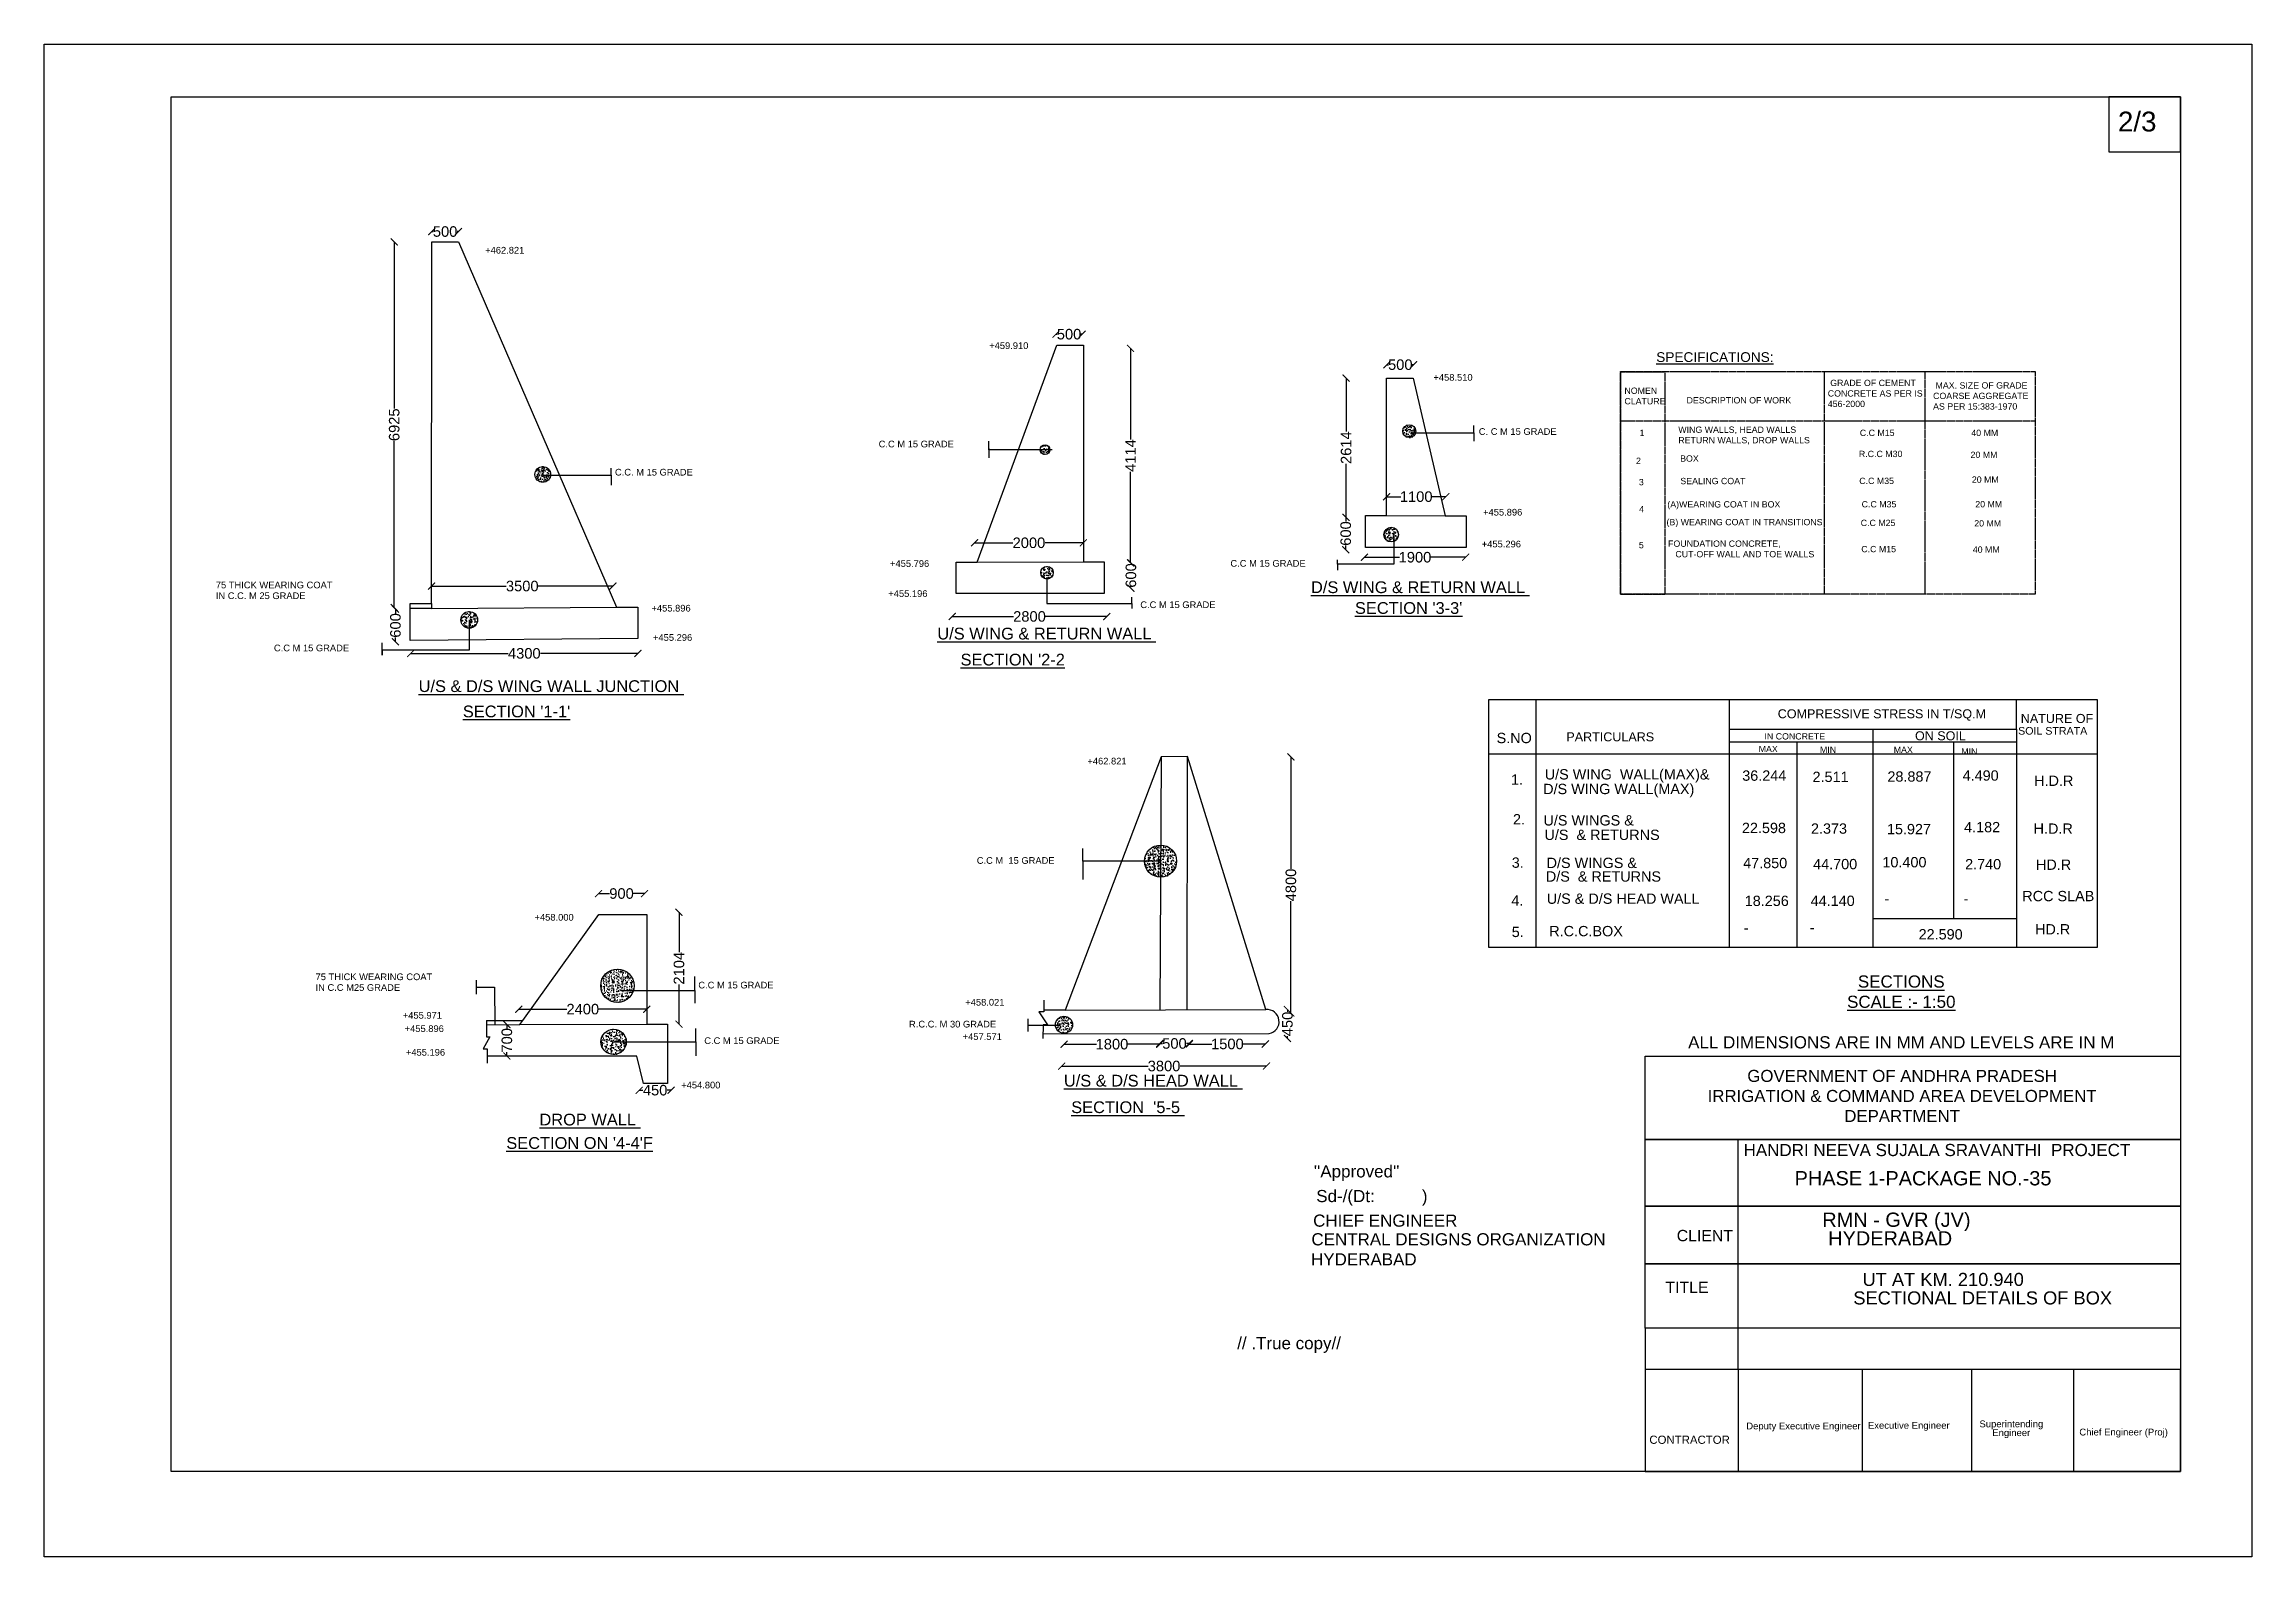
# Model space of a CAD drawing. Header units: metres. Extents: x 333 to 963, y 1885 to 2317.
import ezdxf
from ezdxf.enums import TextEntityAlignment as Align

# ---------------------------------------------------------------- set-up
doc = ezdxf.new("R2010")
doc.units = ezdxf.units.M
doc.header["$MEASUREMENT"] = 0
doc.linetypes.add('HIDDEN2', pattern=[0.1875, 0.125, -0.0625])
for name, color, linetype in [('DIMENSION', 51, 'Continuous'), ('DRAWING', 3, 'Continuous'), ('TEXT', 255, 'Continuous')]:
    doc.layers.add(name, color=color, linetype=linetype)
doc.styles.get("Standard").update_dxf_attribs({"font": 'arial.ttf'})
doc.dimstyles.get("Standard").update_dxf_attribs({"dimtxt": 3, "dimasz": 2, "dimexe": 0.18, "dimexo": 0.0625, "dimgap": 0.09, "dimtad": 0, "dimdec": 0, "dimzin": 0, "dimdsep": 46, "dimtxsty": 'Standard', "dimblk": 'ARCHTICK', "dimcen": 0, "dimse1": 1, "dimse2": 1, "dimadec": 0, "dimazin": 0, "dimtfac": 1, "dimtdec": 0, "dimtofl": 0, "dimtmove": 0, "dimatfit": 3, "dimfxl": 1, "dimtolj": 1, "dimtzin": 0, "dimarcsym": 0})
picture_1 = doc.add_image_def('image1.jpg', size_in_pixel=(4812, 3296))
pattern_1 = [(50, (0, 0), (7.172602, -0.627521), [0.75, -8.25]), (355, (0, 0), (-1.387513, 7.521921), [0.6, -6.6]), (100.45144, (0.598, -0.052), (5.785088, 6.8944), [0.637402, -7.01142]), (46.1842, (0, 2), (10.672413, -1.655193), [1.125, -12.375]), (96.63564, (0.889, 1.862), (9.34662, 9.741186), [0.956103, -10.51714]), (351.18416, (0, 2), (9.34662, 9.741186), [0.9, -9.9]), (21, (1, 1.5), (5.96907, -4.026189), [0.75, -8.25]), (326, (1, 1.5), (2.433153, 7.2515), [0.6, -6.6]), (71.45144, (1.4974, 1.1645), (8.402224, 3.225312), [0.637402, -7.01142]), (37.5, (0, 0), (0.1215986, 3.3289385), [0, -6.52, 0, -6.7, 0, -6.625]), (7.5, (0, 0), (2.6306954, 3.944117), [0, -3.82, 0, -6.37, 0, -2.525]), (327.5, (-2.23, 0), (5.3382244, -0.2255487), [0, -2.5, 0, -7.8, 0, -10.35]), (317.5, (-3.23, 0), (5.831862, 1.00105), [0, -3.25, 0, -5.18, 0, -7.35])]
pattern_2 = [(50, (0, 0), (1.7931505, -0.1568803), [0.1875, -2.0625]), (355, (0, 0), (-0.3468783, 1.8804803), [0.15, -1.65]), (100.451444, (0.1494, -0.013), (1.4462721, 1.7236), [0.1593505, -1.7528553]), (46.1842, (0, 0.5), (2.6681033, -0.4137982), [0.28125, -3.09375]), (96.63564, (0.2223, 0.4655), (2.336655, 2.4352965), [0.239026, -2.6292844]), (351.18416, (0, 0.5), (2.336655, 2.4352965), [0.225, -2.475]), (21, (0.25, 0.375), (1.4922676, -1.0065472), [0.1875, -2.0625]), (326, (0.25, 0.375), (0.6082883, 1.8128751), [0.15, -1.65]), (71.451445, (0.3744, 0.2911), (2.100556, 0.8063279), [0.1593505, -1.7528553]), (37.5, (0, 0), (0.03039964, 0.83223463), [0, -1.63, 0, -1.675, 0, -1.65625]), (7.5, (0, 0), (0.65767384, 0.98602928), [0, -0.955, 0, -1.5925, 0, -0.63125]), (327.5, (-0.5575, 0), (1.3345561, -0.05638718), [0, -0.625, 0, -1.95, 0, -2.5875]), (317.5, (-0.8075, 0), (1.4579654, 0.25026246), [0, -0.8125, 0, -1.295, 0, -1.8375])]

msp = doc.modelspace()

# ---------------------------------------------------------------- texts
at = {"layer": 'DIMENSION', "color": 7}
msp.add_text('2/3', height=5.665, dxfattribs=at).set_placement((925.08, 2292.12))
at = {"layer": 'TEXT', "color": 7}
for s, height, p in [('+462.821', 1.907, (458.98, 2257.28)), ('+459.910', 1.907, (602.87, 2230.05)), ('+458.510', 1.907, (729.68, 2220.99)), ('C. C M 15 GRADE', 1.9074, (742.63, 2205.54)), ('C.C M 15 GRADE', 1.9074, (571.31, 2201.98)), ('C.C. M 15 GRADE', 1.9074, (496.04, 2193.94)), ('+455.896', 1.907, (743.86, 2182.52)), ('+455.296', 1.907, (743.48, 2173.43)), ('+455.796', 1.907, (574.56, 2167.87)), ('C.C M 15 GRADE ', 1.9074, (671.73, 2167.91)), ('75 THICK WEARING COAT ', 1.9074, (382.1, 2161.75)), ('%%UD/S WING & RETURN WALL ', 3.3513, (694.72, 2160.39)), ('IN C.C. M 25 GRADE', 1.9074, (382.1, 2158.68)), ('+455.896', 1.907, (506.46, 2155.13)), ('+455.196', 1.907, (574.07, 2159.3)), ('C.C M 15 GRADE ', 1.9074, (646, 2156.11)), ("%%USECTION '3-3'", 3.3513, (707.28, 2154.46)), ('%%UU/S WING & RETURN WALL ', 3.3513, (588.06, 2147.16)), ('C.C M 15 GRADE', 1.9074, (398.68, 2143.77)), ('+455.296', 1.907, (506.9, 2146.77)), ("%%USECTION '2-2", 3.3513, (594.7, 2139.73)), ('%%UU/S & D/S WING WALL JUNCTION ', 3.3513, (439.99, 2132.16)), ("%%USECTION '1-1'", 3.3513, (452.61, 2124.94)), ('COMPRESSIVE STRESS IN T/SQ.M', 2.562, (827.97, 2124.67)), ('NATURE OF ', 2.562, (897.35, 2123.34)), ('S.NO', 2.942, (747.72, 2117.57)), ('PARTICULARS', 2.562, (767.63, 2118.09)), ('ON SOIL', 2.562, (867.15, 2118.39)), ('SOIL STRATA', 2.1731, (896.59, 2120)), ('+462.821', 1.907, (630.9, 2111.49)), ('1.', 2.942, (751.82, 2105.71)), ('D/S WING WALL(MAX)', 2.9419, (761.01, 2103.02)), ('U/S WING  WALL(MAX)&', 2.9419, (761.45, 2107.2)), ('36.244', 2.942, (817.83, 2106.83)), ('2.511', 2.942, (837.9, 2106.48)), ('28.887', 2.942, (859.28, 2106.58)), ('4.490', 2.942, (880.75, 2106.86)), ('H.D.R', 2.942, (901.17, 2105.36)), ('2.', 2.942, (752.39, 2094.37)), ('U/S WINGS & ', 2.9419, (761.09, 2094.07)), ('U/S  & RETURNS', 2.9419, (761.38, 2089.94)), ('22.598', 2.942, (817.74, 2091.9)), ('2.373', 2.942, (837.46, 2091.72)), ('15.927', 2.942, (859.14, 2091.57)), ('4.182', 2.942, (881.17, 2092.14)), ('H.D.R', 2.942, (901.01, 2091.71)), ('C.C M  15 GRADE', 1.9074, (599.32, 2083.13)), ('3.', 2.942, (752.04, 2082)), ('D/S  & RETURNS', 2.9419, (761.77, 2078.05)), ('D/S WINGS & ', 2.9419, (761.99, 2081.93)), ('47.850', 2.942, (818.1, 2081.89)), ('44.700', 2.942, (838.08, 2081.58)), ('10.400', 2.942, (857.85, 2082.13)), ('2.740', 2.942, (881.46, 2081.56)), ('HD.R', 2.942, (901.68, 2081.41)), ('4.', 2.942, (751.91, 2071.18)), ('U/S & D/S HEAD WALL', 2.9419, (762.04, 2071.72)), ('18.256', 2.942, (818.55, 2071.1)), ('44.140', 2.942, (837.37, 2071.11)), ('RCC SLAB', 2.942, (897.78, 2072.46)), ('+458.000', 1.907, (473.07, 2066.92)), ('-', 2.94, (858.42, 2071.7)), ('-', 2.94, (881.03, 2071.7)), ('5.', 2.942, (752.04, 2062.23)), ('R.C.C.BOX', 2.942, (762.75, 2062.46)), ('-', 2.94, (818.28, 2063.41)), ('-', 2.94, (837.1, 2063.51)), ('22.590', 2.942, (868.18, 2061.55)), ('HD.R', 2.942, (901.42, 2062.98)), ('75 THICK WEARING COAT ', 1.9074, (410.57, 2049.94)), ('IN C.C M25 GRADE ', 1.9074, (410.57, 2046.88)), ('C.C M 15 GRADE', 1.9074, (519.84, 2047.57)), ('+458.021', 1.907, (596.04, 2042.67)), ('+455.971', 1.907, (435.47, 2038.94)), ('+455.896', 1.907, (436.01, 2035.14)), ('R.C.C. M 30 GRADE ', 1.9074, (579.98, 2036.43)), ('+455.196', 1.907, (436.36, 2028.39)), ('C.C M 15 GRADE', 1.9074, (521.53, 2031.71)), ('+457.571', 1.907, (595.3, 2032.87)), ('%%UU/S & D/S HEAD WALL ', 3.3513, (624.19, 2019.58)), ('+454.800', 1.907, (514.95, 2019.04)), ('%%UDROP WALL ', 3.3513, (474.48, 2008.47)), ("%%USECTION  '5-5 ", 3.3513, (626.28, 2012)), ("%%USECTION ON '4-4'F", 3.3513, (465.02, 2001.79)), ('HANDRI NEEVA SUJALA SRAVANTHI  PROJECT', 3.4684, (818.22, 1999.73)), ("''Approved''", 3.4684, (695.54, 1993.64)), ('PHASE 1-PACKAGE NO.-35', 4.071, (832.78, 1991.37)), ('Sd-/(Dt:          )', 3.4684, (696.23, 1986.59)), ('CHIEF ENGINEER', 3.4684, (695.34, 1979.58)), ('RMN - GVR (JV)', 4.071, (840.68, 1979.53)), ('CENTRAL DESIGNS ORGANIZATION', 3.4684, (694.84, 1974.25)), ('HYDERABAD', 4.071, (842.37, 1974.22)), ('HYDERABAD', 3.468, (694.74, 1968.53)), ('UT AT KM. 210.940', 3.7318, (852.16, 1962.67)), ('// .True copy//', 3.4684, (673.66, 1944.61)), ('Deputy Executive Engineer', 1.9386, (818.97, 1921.74)), (' Executive Engineer', 1.9386, (852.96, 1921.91)), ('Superintending ', 1.9386, (885.55, 1922.34)), ('CONTRACTOR', 2.332, (791.32, 1917.62)), ('Chief Engineer (Proj)', 1.9386, (914.06, 1920))]:
    msp.add_text(s, height=height, dxfattribs=at).set_placement(p)
at = {"layer": 'TEXT', "color": 7, "linetype": 'HIDDEN2'}
for s, p in [('1', (789.21, 2206.13)), ('2', (788.21, 2198.15)), ('3', (789.02, 2192.07)), ('4', (789.11, 2184.36)), ('5', (789.02, 2174.08))]:
    msp.add_text(s, height=1.8, dxfattribs=at).set_placement(p, align=Align.MIDDLE_CENTER)
for s, height, p in [('IN CONCRETE ', 1.7992, (824.18, 2118.61)), ('MAX', 1.799, (822.53, 2115)), ('MIN', 1.799, (840.03, 2114.77)), ('MAX', 1.799, (861.08, 2114.77)), ('MIN', 1.799, (880.36, 2114.33))]:
    msp.add_text(s, height=height, dxfattribs=at).set_placement(p)
at = {"layer": 'TEXT', "color": 7, "linetype": 'HIDDEN2', "attachment_point": 1}
for s, insert, char_height, width in [('{\\LSPECIFICATIONS: }', (793.29, 2229.13), 2.7826, 34.6098), ('NOMEN\\PCLATURE ', (784.2, 2219.05), 1.799, 14.8297), (' GRADE OF CEMENT CONCRETE AS PER IS 456-2000', (842.25, 2221.27), 1.7992, 27.2776), (' MAX. SIZE OF GRADE COARSE AGGREGATE AS PER 15:383-1970', (872.31, 2220.56), 1.7992, 27.2776), ('DESCRIPTION OF WORK', (801.94, 2216.31), 1.7992, 30.7531), ('WING WALLS, HEAD WALLS RETURN WALLS, DROP WALLS', (799.58, 2207.92), 1.7992, 39.0963), ('C.C M15', (851.4, 2207.02), 1.799, 9.8338), ('40 MM', (883.23, 2207.03), 1.799, 9.8338), ('BOX', (800.11, 2199.7), 1.799, 39.0963), ('R.C.C M30', (851.13, 2201), 1.799, 16.2586), ('20 MM', (883.01, 2200.76), 1.799, 9.8338), ('SEALING COAT', (800.17, 2193.27), 1.7992, 39.0963), ('C.C M35', (851.24, 2193.31), 1.799, 9.8338), ('20 MM', (883.38, 2193.68), 1.799, 9.8338), ('^J(B) WEARING COAT IN TRANSITIONS', (796.22, 2184.55), 1.7992, 48.5994), ('^J(A)WEARING COAT IN BOX', (796.45, 2189.62), 1.7992, 39.0963), ('C.C M25', (851.66, 2181.32), 1.799, 9.8338), ('C.C M35', (851.92, 2186.64), 1.799, 9.8338), ('20 MM', (884.07, 2181.2), 1.799, 9.8338), ('20 MM', (884.36, 2186.66), 1.799, 9.8338), ('FOUNDATION CONCRETE,                           CUT-OFF WALL AND TOE WALLS ', (796.66, 2175.4), 1.7992, 48.5994), ('C.C M15', (851.82, 2173.85), 1.799, 9.8338), ('40 MM', (883.65, 2173.71), 1.799, 9.8338)]:
    msp.add_mtext(s, dxfattribs=dict(at, insert=insert, char_height=char_height, width=width))
at = {"layer": 'TEXT', "color": 7}
for s, insert, char_height, width, attachment_point in [('{\\LSECTIONS\\PSCALE :- 1:50\\P\\P}ALL DIMENSIONS ARE IN MM AND LEVELS ARE IN M', (863.23, 2051.28), 3.4684, 121.3712, 2), ('GOVERNMENT OF ANDHRA PRADESH\\PIRRIGATION & COMMAND AREA DEVELOPMENT DEPARTMENT', (863.47, 2016.89), 3.43, 131.8359, 5), ('CLIENT', (799.14, 1978.66), 3.231, 26.2589, 1), ('TITLE', (795.92, 1963.88), 3.231, 26.2589, 1), (' {\\C7;SECTIONAL DETAILS OF BOX}', (848.09, 1961.12), 3.7318, 78.4464, 1), ('Engineer', (889.21, 1921.76), 1.939, 11.1967, 1)]:
    msp.add_mtext(s, dxfattribs=dict(at, insert=insert, char_height=char_height, width=width, attachment_point=attachment_point))

# ---------------------------------------------------------------- blocks, each defined once
blk = doc.blocks.new('_ArchTick')
at = {"color": 0, "linetype": 'ByBlock', "const_width": 0.15}
blk.add_lwpolyline([(-0.5, -0.5), (0.5, 0.5)], dxfattribs=at)
blk = doc.blocks.new('*D4')
at = {"layer": 'Defpoints', "color": 0, "transparency": 16777216}
for p in [(437.72, 2142.89), (502.58, 2143.17), (502.58, 2142.89)]:
    blk.add_point(p, dxfattribs=at)
at = {"layer": 'DRAWING', "color": 0, "lineweight": -2, "transparency": 16777216}
for p, q in [((437.72, 2143.17), (465.52, 2143.17)), ((502.58, 2143.17), (474.77, 2143.17))]:
    blk.add_line(p, q, dxfattribs=at)
at = {"layer": 'DRAWING', "color": 0, "lineweight": -2, "transparency": 16777216, "xscale": 2, "yscale": 2, "zscale": 2, "rotation": 180}
blk.add_blockref('_ArchTick', (437.72, 2143.17), dxfattribs=at)
at = {"layer": 'DRAWING', "color": 0, "lineweight": -2, "transparency": 16777216, "xscale": 2, "yscale": 2, "zscale": 2}
blk.add_blockref('_ArchTick', (502.58, 2143.17), dxfattribs=at)
at = {"layer": 'DRAWING', "color": 0, "transparency": 16777216, "insert": (470.15, 2143.17), "char_height": 3, "attachment_point": 5}
blk.add_mtext('\\A1;4300', dxfattribs=at)
blk = doc.blocks.new('*D5')
at = {"layer": 'Defpoints', "color": 0, "transparency": 16777216}
for p in [(432.7, 2155.81), (433.38, 2155.81), (432.7, 2146.51)]:
    blk.add_point(p, dxfattribs=at)
at = {"layer": 'DIMENSION', "color": 0, "lineweight": -2, "transparency": 16777216}
for p, q in [((433.38, 2155.81), (433.38, 2154.57)), ((433.38, 2146.51), (433.38, 2147.75))]:
    blk.add_line(p, q, dxfattribs=at)
at = {"layer": 'DIMENSION', "color": 0, "lineweight": -2, "transparency": 16777216, "xscale": 2, "yscale": 2, "zscale": 2}
for p, rotation in [((433.38, 2155.81), 90), ((433.38, 2146.51), 270)]:
    blk.add_blockref('_ArchTick', p, dxfattribs=dict(at, rotation=rotation))
at = {"layer": 'DIMENSION', "color": 0, "transparency": 16777216, "insert": (433.38, 2151.16), "char_height": 3, "attachment_point": 5, "rotation": 90}
blk.add_mtext('\\A1;600', dxfattribs=at)
blk = doc.blocks.new('*D6')
at = {"layer": 'Defpoints', "color": 0, "transparency": 16777216}
for p in [(433.03, 2260.62), (433.38, 2260.62), (433.38, 2156.24)]:
    blk.add_point(p, dxfattribs=at)
at = {"layer": 'DIMENSION', "color": 0, "lineweight": -2, "transparency": 16777216}
for p, q in [((433.03, 2260.62), (433.03, 2213.02)), ((433.03, 2156.24), (433.03, 2203.84))]:
    blk.add_line(p, q, dxfattribs=at)
at = {"layer": 'DIMENSION', "color": 0, "lineweight": -2, "transparency": 16777216, "xscale": 2, "yscale": 2, "zscale": 2}
for p, rotation in [((433.03, 2260.62), 90), ((433.03, 2156.24), 270)]:
    blk.add_blockref('_ArchTick', p, dxfattribs=dict(at, rotation=rotation))
at = {"layer": 'DIMENSION', "color": 0, "transparency": 16777216, "insert": (433.03, 2208.43), "char_height": 3, "attachment_point": 5, "rotation": 90}
blk.add_mtext('\\A1;6925', dxfattribs=at)
blk = doc.blocks.new('*D7')
at = {"layer": 'Defpoints', "color": 0, "transparency": 16777216}
for p in [(495.46, 2162.39), (443.68, 2159.35), (495.46, 2158.67)]:
    blk.add_point(p, dxfattribs=at)
at = {"layer": 'DIMENSION', "color": 0, "lineweight": -2, "transparency": 16777216}
for p, q in [((443.68, 2162.39), (465.01, 2162.39)), ((495.46, 2162.39), (474.14, 2162.39))]:
    blk.add_line(p, q, dxfattribs=at)
at = {"layer": 'DIMENSION', "color": 0, "lineweight": -2, "transparency": 16777216, "xscale": 2, "yscale": 2, "zscale": 2, "rotation": 180}
blk.add_blockref('_ArchTick', (443.68, 2162.39), dxfattribs=at)
at = {"layer": 'DIMENSION', "color": 0, "lineweight": -2, "transparency": 16777216, "xscale": 2, "yscale": 2, "zscale": 2}
blk.add_blockref('_ArchTick', (495.46, 2162.39), dxfattribs=at)
at = {"layer": 'DIMENSION', "color": 0, "transparency": 16777216, "insert": (469.57, 2162.39), "char_height": 3, "attachment_point": 5}
blk.add_mtext('\\A1;3500', dxfattribs=at)
blk = doc.blocks.new('*D8')
at = {"layer": 'Defpoints', "color": 0, "transparency": 16777216}
for p in [(451.36, 2263.55), (443.74, 2260.63), (451.36, 2260.63)]:
    blk.add_point(p, dxfattribs=at)
at = {"layer": 'DIMENSION', "color": 0, "lineweight": -2, "transparency": 16777216}
for p, q in [((443.74, 2263.55), (444.15, 2263.55)), ((451.36, 2263.55), (450.95, 2263.55))]:
    blk.add_line(p, q, dxfattribs=at)
at = {"layer": 'DIMENSION', "color": 0, "lineweight": -2, "transparency": 16777216, "xscale": 2, "yscale": 2, "zscale": 2, "rotation": 180}
blk.add_blockref('_ArchTick', (443.74, 2263.55), dxfattribs=at)
at = {"layer": 'DIMENSION', "color": 0, "lineweight": -2, "transparency": 16777216, "xscale": 2, "yscale": 2, "zscale": 2}
blk.add_blockref('_ArchTick', (451.36, 2263.55), dxfattribs=at)
at = {"layer": 'DIMENSION', "color": 0, "transparency": 16777216, "insert": (447.55, 2263.55), "char_height": 3, "attachment_point": 5}
blk.add_mtext('\\A1;500', dxfattribs=at)
blk = doc.blocks.new('*D9')
at = {"layer": 'Defpoints', "color": 0, "transparency": 16777216}
for p in [(621.92, 2232.93), (629.39, 2234.26), (629.39, 2232.93)]:
    blk.add_point(p, dxfattribs=at)
at = {"layer": 'DIMENSION', "color": 0, "lineweight": -2, "transparency": 16777216}
for p, q in [((621.92, 2234.26), (622.26, 2234.26)), ((629.39, 2234.26), (629.05, 2234.26))]:
    blk.add_line(p, q, dxfattribs=at)
at = {"layer": 'DIMENSION', "color": 0, "lineweight": -2, "transparency": 16777216, "xscale": 2, "yscale": 2, "zscale": 2, "rotation": 180}
blk.add_blockref('_ArchTick', (621.92, 2234.26), dxfattribs=at)
at = {"layer": 'DIMENSION', "color": 0, "lineweight": -2, "transparency": 16777216, "xscale": 2, "yscale": 2, "zscale": 2}
blk.add_blockref('_ArchTick', (629.39, 2234.26), dxfattribs=at)
at = {"layer": 'DIMENSION', "color": 0, "transparency": 16777216, "insert": (625.66, 2234.26), "char_height": 3, "attachment_point": 5}
blk.add_mtext('\\A1;500', dxfattribs=at)
blk = doc.blocks.new('*D10')
at = {"layer": 'Defpoints', "color": 0, "transparency": 16777216}
for p in [(640.98, 2230.24), (640.98, 2169.03), (643.22, 2169.03)]:
    blk.add_point(p, dxfattribs=at)
at = {"layer": 'DIMENSION', "color": 0, "lineweight": -2, "transparency": 16777216}
for p, q in [((643.22, 2230.24), (643.22, 2204.26)), ((643.22, 2169.03), (643.22, 2195.01))]:
    blk.add_line(p, q, dxfattribs=at)
at = {"layer": 'DIMENSION', "color": 0, "lineweight": -2, "transparency": 16777216, "xscale": 2, "yscale": 2, "zscale": 2}
for p, rotation in [((643.22, 2230.24), 90), ((643.22, 2169.03), 270)]:
    blk.add_blockref('_ArchTick', p, dxfattribs=dict(at, rotation=rotation))
at = {"layer": 'DIMENSION', "color": 0, "transparency": 16777216, "insert": (643.22, 2199.64), "char_height": 3, "attachment_point": 5, "rotation": 90}
blk.add_mtext('\\A1;4114', dxfattribs=at)
blk = doc.blocks.new('*D11')
at = {"layer": 'Defpoints', "color": 0, "transparency": 16777216}
for p in [(643.22, 2169.03), (643.22, 2161.78), (643.33, 2161.78)]:
    blk.add_point(p, dxfattribs=at)
at = {"layer": 'DIMENSION', "color": 0, "lineweight": -2, "transparency": 16777216}
for p, q in [((643.33, 2169.03), (643.33, 2168.81)), ((643.33, 2161.78), (643.33, 2162))]:
    blk.add_line(p, q, dxfattribs=at)
at = {"layer": 'DIMENSION', "color": 0, "lineweight": -2, "transparency": 16777216, "xscale": 2, "yscale": 2, "zscale": 2}
for p, rotation in [((643.33, 2169.03), 90), ((643.33, 2161.78), 270)]:
    blk.add_blockref('_ArchTick', p, dxfattribs=dict(at, rotation=rotation))
at = {"layer": 'DIMENSION', "color": 0, "transparency": 16777216, "insert": (643.33, 2165.41), "char_height": 3, "attachment_point": 5, "rotation": 90}
blk.add_mtext('\\A1;600', dxfattribs=at)
blk = doc.blocks.new('*D12')
at = {"layer": 'Defpoints', "color": 0, "transparency": 16777216}
for p in [(598.68, 2174.73), (598.68, 2173.06), (629.74, 2173.06)]:
    blk.add_point(p, dxfattribs=at)
at = {"layer": 'DIMENSION', "color": 0, "lineweight": -2, "transparency": 16777216}
for p, q in [((598.68, 2174.73), (609.62, 2174.73)), ((629.74, 2174.73), (618.8, 2174.73))]:
    blk.add_line(p, q, dxfattribs=at)
at = {"layer": 'DIMENSION', "color": 0, "lineweight": -2, "transparency": 16777216, "xscale": 2, "yscale": 2, "zscale": 2, "rotation": 180}
blk.add_blockref('_ArchTick', (598.68, 2174.73), dxfattribs=at)
at = {"layer": 'DIMENSION', "color": 0, "lineweight": -2, "transparency": 16777216, "xscale": 2, "yscale": 2, "zscale": 2}
blk.add_blockref('_ArchTick', (629.74, 2174.73), dxfattribs=at)
at = {"layer": 'DIMENSION', "color": 0, "transparency": 16777216, "insert": (614.21, 2174.73), "char_height": 3, "attachment_point": 5}
blk.add_mtext('\\A1;2000', dxfattribs=at)
blk = doc.blocks.new('*D13')
at = {"layer": 'Defpoints', "color": 0, "transparency": 16777216}
for p in [(592.31, 2153.08), (636.43, 2153.71), (636.43, 2153.08)]:
    blk.add_point(p, dxfattribs=at)
at = {"layer": 'DIMENSION', "color": 0, "lineweight": -2, "transparency": 16777216}
for p, q in [((592.31, 2153.71), (609.78, 2153.71)), ((636.43, 2153.71), (618.96, 2153.71))]:
    blk.add_line(p, q, dxfattribs=at)
at = {"layer": 'DIMENSION', "color": 0, "lineweight": -2, "transparency": 16777216, "xscale": 2, "yscale": 2, "zscale": 2, "rotation": 180}
blk.add_blockref('_ArchTick', (592.31, 2153.71), dxfattribs=at)
at = {"layer": 'DIMENSION', "color": 0, "lineweight": -2, "transparency": 16777216, "xscale": 2, "yscale": 2, "zscale": 2}
blk.add_blockref('_ArchTick', (636.43, 2153.71), dxfattribs=at)
at = {"layer": 'DIMENSION', "color": 0, "transparency": 16777216, "insert": (614.37, 2153.71), "char_height": 3, "attachment_point": 5}
blk.add_mtext('\\A1;2800', dxfattribs=at)
blk = doc.blocks.new('*D14')
at = {"layer": 'Defpoints', "color": 0, "transparency": 16777216}
for p in [(716.43, 2225.47), (724.02, 2225.56), (724.02, 2225.47)]:
    blk.add_point(p, dxfattribs=at)
at = {"layer": 'DIMENSION', "color": 0, "lineweight": -2, "transparency": 16777216}
for p, q in [((716.43, 2225.56), (716.83, 2225.56)), ((724.02, 2225.56), (723.62, 2225.56))]:
    blk.add_line(p, q, dxfattribs=at)
at = {"layer": 'DIMENSION', "color": 0, "lineweight": -2, "transparency": 16777216, "xscale": 2, "yscale": 2, "zscale": 2, "rotation": 180}
blk.add_blockref('_ArchTick', (716.43, 2225.56), dxfattribs=at)
at = {"layer": 'DIMENSION', "color": 0, "lineweight": -2, "transparency": 16777216, "xscale": 2, "yscale": 2, "zscale": 2}
blk.add_blockref('_ArchTick', (724.02, 2225.56), dxfattribs=at)
at = {"layer": 'DIMENSION', "color": 0, "transparency": 16777216, "insert": (720.22, 2225.56), "char_height": 3, "attachment_point": 5}
blk.add_mtext('\\A1;500', dxfattribs=at)
blk = doc.blocks.new('*D15')
at = {"layer": 'Defpoints', "color": 0, "transparency": 16777216}
for p in [(704.76, 2221.75), (705.88, 2221.75), (705.88, 2182.02)]:
    blk.add_point(p, dxfattribs=at)
at = {"layer": 'DIMENSION', "color": 0, "lineweight": -2, "transparency": 16777216}
for p, q in [((704.76, 2221.75), (704.76, 2206.48)), ((704.76, 2182.02), (704.76, 2197.3))]:
    blk.add_line(p, q, dxfattribs=at)
at = {"layer": 'DIMENSION', "color": 0, "lineweight": -2, "transparency": 16777216, "xscale": 2, "yscale": 2, "zscale": 2}
for p, rotation in [((704.76, 2221.75), 90), ((704.76, 2182.02), 270)]:
    blk.add_blockref('_ArchTick', p, dxfattribs=dict(at, rotation=rotation))
at = {"layer": 'DIMENSION', "color": 0, "transparency": 16777216, "insert": (704.76, 2201.89), "char_height": 3, "attachment_point": 5, "rotation": 90}
blk.add_mtext('\\A1;2614', dxfattribs=at)
blk = doc.blocks.new('*D16')
at = {"layer": 'Defpoints', "color": 0, "transparency": 16777216}
for p in [(704.76, 2182.02), (704.65, 2172.76), (704.76, 2172.76)]:
    blk.add_point(p, dxfattribs=at)
at = {"layer": 'DIMENSION', "color": 0, "lineweight": -2, "transparency": 16777216}
for p, q in [((704.65, 2182.02), (704.65, 2180.8)), ((704.65, 2172.76), (704.65, 2173.98))]:
    blk.add_line(p, q, dxfattribs=at)
at = {"layer": 'DIMENSION', "color": 0, "lineweight": -2, "transparency": 16777216, "xscale": 2, "yscale": 2, "zscale": 2}
for p, rotation in [((704.65, 2182.02), 90), ((704.65, 2172.76), 270)]:
    blk.add_blockref('_ArchTick', p, dxfattribs=dict(at, rotation=rotation))
at = {"layer": 'DIMENSION', "color": 0, "transparency": 16777216, "insert": (704.65, 2177.39), "char_height": 3, "attachment_point": 5, "rotation": 90}
blk.add_mtext('\\A1;600', dxfattribs=at)
blk = doc.blocks.new('*D17')
at = {"layer": 'Defpoints', "color": 0, "transparency": 16777216}
for p in [(716.31, 2187.25), (733.22, 2187.9), (733.22, 2187.25)]:
    blk.add_point(p, dxfattribs=at)
at = {"layer": 'DIMENSION', "color": 0, "lineweight": -2, "transparency": 16777216}
for p, q in [((716.31, 2187.9), (720.34, 2187.9)), ((733.22, 2187.9), (729.18, 2187.9))]:
    blk.add_line(p, q, dxfattribs=at)
at = {"layer": 'DIMENSION', "color": 0, "lineweight": -2, "transparency": 16777216, "xscale": 2, "yscale": 2, "zscale": 2, "rotation": 180}
blk.add_blockref('_ArchTick', (716.31, 2187.9), dxfattribs=at)
at = {"layer": 'DIMENSION', "color": 0, "lineweight": -2, "transparency": 16777216, "xscale": 2, "yscale": 2, "zscale": 2}
blk.add_blockref('_ArchTick', (733.22, 2187.9), dxfattribs=at)
at = {"layer": 'DIMENSION', "color": 0, "transparency": 16777216, "insert": (724.76, 2187.9), "char_height": 3, "attachment_point": 5}
blk.add_mtext('\\A1;1100', dxfattribs=at)
blk = doc.blocks.new('*D18')
at = {"layer": 'Defpoints', "color": 0, "transparency": 16777216}
for p in [(709.95, 2170.3), (738.87, 2170.61), (738.87, 2170.3)]:
    blk.add_point(p, dxfattribs=at)
at = {"layer": 'DIMENSION', "color": 0, "lineweight": -2, "transparency": 16777216}
for p, q in [((709.95, 2170.61), (719.99, 2170.61)), ((738.87, 2170.61), (728.83, 2170.61))]:
    blk.add_line(p, q, dxfattribs=at)
at = {"layer": 'DIMENSION', "color": 0, "lineweight": -2, "transparency": 16777216, "xscale": 2, "yscale": 2, "zscale": 2, "rotation": 180}
blk.add_blockref('_ArchTick', (709.95, 2170.61), dxfattribs=at)
at = {"layer": 'DIMENSION', "color": 0, "lineweight": -2, "transparency": 16777216, "xscale": 2, "yscale": 2, "zscale": 2}
blk.add_blockref('_ArchTick', (738.87, 2170.61), dxfattribs=at)
at = {"layer": 'DIMENSION', "color": 0, "transparency": 16777216, "insert": (724.41, 2170.61), "char_height": 3, "attachment_point": 5}
blk.add_mtext('\\A1;1900', dxfattribs=at)
blk = doc.blocks.new('*D19')
at = {"layer": 'Defpoints', "color": 0, "transparency": 16777216}
for p in [(491.35, 2074.04), (504.48, 2074.64), (504.48, 2074.04)]:
    blk.add_point(p, dxfattribs=at)
at = {"layer": 'DIMENSION', "color": 0, "lineweight": -2, "transparency": 16777216}
for p, q in [((491.35, 2074.64), (494.52, 2074.64)), ((504.48, 2074.64), (501.31, 2074.64))]:
    blk.add_line(p, q, dxfattribs=at)
at = {"layer": 'DIMENSION', "color": 0, "lineweight": -2, "transparency": 16777216, "xscale": 2, "yscale": 2, "zscale": 2, "rotation": 180}
blk.add_blockref('_ArchTick', (491.35, 2074.64), dxfattribs=at)
at = {"layer": 'DIMENSION', "color": 0, "lineweight": -2, "transparency": 16777216, "xscale": 2, "yscale": 2, "zscale": 2}
blk.add_blockref('_ArchTick', (504.48, 2074.64), dxfattribs=at)
at = {"layer": 'DIMENSION', "color": 0, "transparency": 16777216, "insert": (497.91, 2074.64), "char_height": 3, "attachment_point": 5}
blk.add_mtext('\\A1;900', dxfattribs=at)
blk = doc.blocks.new('*D20')
at = {"layer": 'Defpoints', "color": 0, "transparency": 16777216}
for p in [(513.71, 2069.3), (513.71, 2037.36), (514.32, 2037.36)]:
    blk.add_point(p, dxfattribs=at)
at = {"layer": 'DIMENSION', "color": 0, "lineweight": -2, "transparency": 16777216}
for p, q in [((514.32, 2069.3), (514.32, 2057.92)), ((514.32, 2037.36), (514.32, 2048.74))]:
    blk.add_line(p, q, dxfattribs=at)
at = {"layer": 'DIMENSION', "color": 0, "lineweight": -2, "transparency": 16777216, "xscale": 2, "yscale": 2, "zscale": 2}
for p, rotation in [((514.32, 2069.3), 90), ((514.32, 2037.36), 270)]:
    blk.add_blockref('_ArchTick', p, dxfattribs=dict(at, rotation=rotation))
at = {"layer": 'DIMENSION', "color": 0, "transparency": 16777216, "insert": (514.32, 2053.33), "char_height": 3, "attachment_point": 5, "rotation": 90}
blk.add_mtext('\\A1;2104', dxfattribs=at)
blk = doc.blocks.new('*D21')
at = {"layer": 'Defpoints', "color": 0, "transparency": 16777216}
for p in [(464.66, 2037.24), (464.66, 2028.27), (465.19, 2028.27)]:
    blk.add_point(p, dxfattribs=at)
at = {"layer": 'DIMENSION', "color": 0, "lineweight": -2, "transparency": 16777216}
for p, q in [((465.19, 2037.24), (465.19, 2036.14)), ((465.19, 2028.27), (465.19, 2029.37))]:
    blk.add_line(p, q, dxfattribs=at)
at = {"layer": 'DIMENSION', "color": 0, "lineweight": -2, "transparency": 16777216, "xscale": 2, "yscale": 2, "zscale": 2}
for p, rotation in [((465.19, 2037.24), 90), ((465.19, 2028.27), 270)]:
    blk.add_blockref('_ArchTick', p, dxfattribs=dict(at, rotation=rotation))
at = {"layer": 'DIMENSION', "color": 0, "transparency": 16777216, "insert": (465.19, 2032.76), "char_height": 3, "attachment_point": 5, "rotation": 90}
blk.add_mtext('\\A1;700', dxfattribs=at)
blk = doc.blocks.new('*D22')
at = {"layer": 'Defpoints', "color": 0, "transparency": 16777216}
for p in [(502.95, 2016.98), (512.06, 2018.52), (512.06, 2016.98)]:
    blk.add_point(p, dxfattribs=at)
at = {"layer": 'DIMENSION', "color": 0, "lineweight": -2, "transparency": 16777216}
for p, q in [((502.95, 2018.52), (504.04, 2018.52)), ((512.06, 2018.52), (510.96, 2018.52))]:
    blk.add_line(p, q, dxfattribs=at)
at = {"layer": 'DIMENSION', "color": 0, "lineweight": -2, "transparency": 16777216, "xscale": 2, "yscale": 2, "zscale": 2, "rotation": 180}
blk.add_blockref('_ArchTick', (502.95, 2018.52), dxfattribs=at)
at = {"layer": 'DIMENSION', "color": 0, "lineweight": -2, "transparency": 16777216, "xscale": 2, "yscale": 2, "zscale": 2}
blk.add_blockref('_ArchTick', (512.06, 2018.52), dxfattribs=at)
at = {"layer": 'DIMENSION', "color": 0, "transparency": 16777216, "insert": (507.5, 2018.52), "char_height": 3, "attachment_point": 5}
blk.add_mtext('\\A1;450', dxfattribs=at)
blk = doc.blocks.new('*D23')
at = {"layer": 'Defpoints', "color": 0, "transparency": 16777216}
for p in [(624.27, 2030.98), (651.55, 2031.65), (651.55, 2030.98)]:
    blk.add_point(p, dxfattribs=at)
at = {"layer": 'DIMENSION', "color": 0, "lineweight": -2, "transparency": 16777216}
for p, q in [((624.27, 2031.65), (633.49, 2031.65)), ((651.55, 2031.65), (642.33, 2031.65))]:
    blk.add_line(p, q, dxfattribs=at)
at = {"layer": 'DIMENSION', "color": 0, "lineweight": -2, "transparency": 16777216, "xscale": 2, "yscale": 2, "zscale": 2, "rotation": 180}
blk.add_blockref('_ArchTick', (624.27, 2031.65), dxfattribs=at)
at = {"layer": 'DIMENSION', "color": 0, "lineweight": -2, "transparency": 16777216, "xscale": 2, "yscale": 2, "zscale": 2}
blk.add_blockref('_ArchTick', (651.55, 2031.65), dxfattribs=at)
at = {"layer": 'DIMENSION', "color": 0, "transparency": 16777216, "insert": (637.91, 2031.65), "char_height": 3, "attachment_point": 5}
blk.add_mtext('\\A1;1800', dxfattribs=at)
blk = doc.blocks.new('*D24')
at = {"layer": 'Defpoints', "color": 0, "transparency": 16777216}
for p in [(651.55, 2031.65), (659.96, 2031.85), (659.96, 2031.65)]:
    blk.add_point(p, dxfattribs=at)
at = {"layer": 'DIMENSION', "color": 0, "lineweight": -2, "transparency": 16777216}
for p, q in [((651.55, 2031.85), (652.35, 2031.85)), ((659.96, 2031.85), (659.15, 2031.85))]:
    blk.add_line(p, q, dxfattribs=at)
at = {"layer": 'DIMENSION', "color": 0, "lineweight": -2, "transparency": 16777216, "xscale": 2, "yscale": 2, "zscale": 2, "rotation": 180}
blk.add_blockref('_ArchTick', (651.55, 2031.85), dxfattribs=at)
at = {"layer": 'DIMENSION', "color": 0, "lineweight": -2, "transparency": 16777216, "xscale": 2, "yscale": 2, "zscale": 2}
blk.add_blockref('_ArchTick', (659.96, 2031.85), dxfattribs=at)
at = {"layer": 'DIMENSION', "color": 0, "transparency": 16777216, "insert": (655.75, 2031.85), "char_height": 3, "attachment_point": 5}
blk.add_mtext('\\A1;500', dxfattribs=at)
blk = doc.blocks.new('*D25')
at = {"layer": 'Defpoints', "color": 0, "transparency": 16777216}
for p in [(660.02, 2031.85), (681.7, 2031.85), (681.7, 2031.71)]:
    blk.add_point(p, dxfattribs=at)
at = {"layer": 'DIMENSION', "color": 0, "lineweight": -2, "transparency": 16777216}
for p, q in [((660.02, 2031.71), (666.44, 2031.71)), ((681.7, 2031.71), (675.29, 2031.71))]:
    blk.add_line(p, q, dxfattribs=at)
at = {"layer": 'DIMENSION', "color": 0, "lineweight": -2, "transparency": 16777216, "xscale": 2, "yscale": 2, "zscale": 2, "rotation": 180}
blk.add_blockref('_ArchTick', (660.02, 2031.71), dxfattribs=at)
at = {"layer": 'DIMENSION', "color": 0, "lineweight": -2, "transparency": 16777216, "xscale": 2, "yscale": 2, "zscale": 2}
blk.add_blockref('_ArchTick', (681.7, 2031.71), dxfattribs=at)
at = {"layer": 'DIMENSION', "color": 0, "transparency": 16777216, "insert": (670.86, 2031.71), "char_height": 3, "attachment_point": 5}
blk.add_mtext('\\A1;1500', dxfattribs=at)
blk = doc.blocks.new('*D26')
at = {"layer": 'Defpoints', "color": 0, "transparency": 16777216}
for p in [(623.56, 2026.49), (623.56, 2025.42), (682, 2026.49)]:
    blk.add_point(p, dxfattribs=at)
at = {"layer": 'DIMENSION', "color": 0, "lineweight": -2, "transparency": 16777216}
for p, q in [((623.56, 2025.42), (648.22, 2025.42)), ((682, 2025.42), (657.35, 2025.42))]:
    blk.add_line(p, q, dxfattribs=at)
at = {"layer": 'DIMENSION', "color": 0, "lineweight": -2, "transparency": 16777216, "xscale": 2, "yscale": 2, "zscale": 2, "rotation": 180}
blk.add_blockref('_ArchTick', (623.56, 2025.42), dxfattribs=at)
at = {"layer": 'DIMENSION', "color": 0, "lineweight": -2, "transparency": 16777216, "xscale": 2, "yscale": 2, "zscale": 2}
blk.add_blockref('_ArchTick', (682, 2025.42), dxfattribs=at)
at = {"layer": 'DIMENSION', "color": 0, "transparency": 16777216, "insert": (652.78, 2025.42), "char_height": 3, "attachment_point": 5}
blk.add_mtext('\\A1;3800', dxfattribs=at)
blk = doc.blocks.new('*D27')
at = {"layer": 'Defpoints', "color": 0, "transparency": 16777216}
for p in [(687.99, 2113.63), (684.6, 2040.55), (689, 2040.55)]:
    blk.add_point(p, dxfattribs=at)
at = {"layer": 'DIMENSION', "color": 0, "lineweight": -2, "transparency": 16777216}
for p, q in [((689, 2113.63), (689, 2081.71)), ((689, 2040.55), (689, 2072.46))]:
    blk.add_line(p, q, dxfattribs=at)
at = {"layer": 'DIMENSION', "color": 0, "lineweight": -2, "transparency": 16777216, "xscale": 2, "yscale": 2, "zscale": 2}
for p, rotation in [((689, 2113.63), 90), ((689, 2040.55), 270)]:
    blk.add_blockref('_ArchTick', p, dxfattribs=dict(at, rotation=rotation))
at = {"layer": 'DIMENSION', "color": 0, "transparency": 16777216, "insert": (689, 2077.09), "char_height": 3, "attachment_point": 5, "rotation": 90}
blk.add_mtext('\\A1;4800', dxfattribs=at)
blk = doc.blocks.new('*D28')
at = {"layer": 'Defpoints', "color": 0, "transparency": 16777216}
for p in [(688, 2041.55), (688, 2033.31), (688, 2033.31)]:
    blk.add_point(p, dxfattribs=at)
at = {"layer": 'DIMENSION', "color": 0, "lineweight": -2, "transparency": 16777216}
for p, q in [((688, 2041.55), (688, 2040.89)), ((688, 2033.31), (688, 2033.97))]:
    blk.add_line(p, q, dxfattribs=at)
at = {"layer": 'DIMENSION', "color": 0, "lineweight": -2, "transparency": 16777216, "xscale": 2, "yscale": 2, "zscale": 2}
for p, rotation in [((688, 2041.55), 90), ((688, 2033.31), 270)]:
    blk.add_blockref('_ArchTick', p, dxfattribs=dict(at, rotation=rotation))
at = {"layer": 'DIMENSION', "color": 0, "transparency": 16777216, "insert": (688, 2037.43), "char_height": 3, "attachment_point": 5, "rotation": 90}
blk.add_mtext('\\A1;450', dxfattribs=at)
blk = doc.blocks.new('*D29')
at = {"layer": 'Defpoints', "color": 0, "transparency": 16777216}
for p in [(468.57, 2039.89), (505.13, 2041.65), (505.13, 2039.89)]:
    blk.add_point(p, dxfattribs=at)
at = {"layer": 'DIMENSION', "color": 0, "lineweight": -2, "transparency": 16777216}
for p, q in [((468.57, 2041.65), (482.26, 2041.65)), ((505.13, 2041.65), (491.44, 2041.65))]:
    blk.add_line(p, q, dxfattribs=at)
at = {"layer": 'DIMENSION', "color": 0, "lineweight": -2, "transparency": 16777216, "xscale": 2, "yscale": 2, "zscale": 2, "rotation": 180}
blk.add_blockref('_ArchTick', (468.57, 2041.65), dxfattribs=at)
at = {"layer": 'DIMENSION', "color": 0, "lineweight": -2, "transparency": 16777216, "xscale": 2, "yscale": 2, "zscale": 2}
blk.add_blockref('_ArchTick', (505.13, 2041.65), dxfattribs=at)
at = {"layer": 'DIMENSION', "color": 0, "transparency": 16777216, "insert": (486.85, 2041.65), "char_height": 3, "attachment_point": 5}
blk.add_mtext('\\A1;2400', dxfattribs=at)

# ---------------------------------------------------------------- dimensions: what is measured, and where the dimension line sits
at = {"layer": 'DIMENSION', "color": 7}
for base, p1, p2, text, picture, middle in [((451.36, 2263.55), (443.74, 2260.63), (451.36, 2260.63), '500', '*D8', (447.55, 2263.55)), ((629.39, 2234.26), (621.92, 2232.93), (629.39, 2232.93), '500', '*D9', (625.66, 2234.26)), ((724.02, 2225.56), (716.43, 2225.47), (724.02, 2225.47), '500', '*D14', (720.22, 2225.56)), ((733.22, 2187.9), (716.31, 2187.25), (733.22, 2187.25), '1100', '*D17', (724.76, 2187.9)), ((598.68, 2174.73), (629.74, 2173.06), (598.68, 2173.06), '2000', '*D12', (614.21, 2174.73)), ((738.87, 2170.61), (709.95, 2170.3), (738.87, 2170.3), '1900', '*D18', (724.41, 2170.61)), ((495.46, 2162.39), (443.68, 2159.35), (495.46, 2158.67), '3500', '*D7', (469.57, 2162.39)), ((636.43, 2153.71), (592.31, 2153.08), (636.43, 2153.08), '2800', '*D13', (614.37, 2153.71)), ((504.48, 2074.64), (491.35, 2074.04), (504.48, 2074.04), '900', '*D19', (497.91, 2074.64)), ((505.13, 2041.65), (468.57, 2039.89), (505.13, 2039.89), '2400', '*D29', (486.85, 2041.65)), ((651.55, 2031.65), (624.27, 2030.98), (651.55, 2030.98), '1800', '*D23', (637.91, 2031.65)), ((659.96, 2031.85), (651.55, 2031.65), (659.96, 2031.65), '500', '*D24', (655.75, 2031.85)), ((681.7, 2031.71), (660.02, 2031.85), (681.7, 2031.85), '1500', '*D25', (670.86, 2031.71)), ((623.56, 2025.42), (682, 2026.49), (623.56, 2026.49), '3800', '*D26', (652.78, 2025.42)), ((512.06, 2018.52), (502.95, 2016.98), (512.06, 2016.98), '450', '*D22', (507.5, 2018.52))]:
    dim = msp.add_linear_dim(base=base, p1=p1, p2=p2, text=text, dimstyle='Standard', dxfattribs=at)
    dim.commit()
    dim.dimension.update_dxf_attribs({"geometry": picture, "text_midpoint": middle})
for base, p1, p2, text, picture, middle in [((433.03, 2260.62), (433.38, 2156.24), (433.38, 2260.62), '6925', '*D6', (433.03, 2208.43)), ((643.22, 2169.03), (640.98, 2230.24), (640.98, 2169.03), '4114', '*D10', (643.22, 2199.64)), ((704.76, 2221.75), (705.88, 2182.02), (705.88, 2221.75), '2614', '*D15', (704.76, 2201.89)), ((704.65, 2172.76), (704.76, 2182.02), (704.76, 2172.76), '600', '*D16', (704.65, 2177.39)), ((643.33, 2161.78), (643.22, 2169.03), (643.22, 2161.78), '600', '*D11', (643.33, 2165.41)), ((433.38, 2155.81), (432.7, 2146.51), (432.7, 2155.81), '600', '*D5', (433.38, 2151.16)), ((689, 2040.55), (687.99, 2113.63), (684.6, 2040.55), '4800', '*D27', (689, 2077.09)), ((514.32, 2037.36), (513.71, 2069.3), (513.71, 2037.36), '2104', '*D20', (514.32, 2053.33)), ((688, 2033.31), (688, 2041.55), (688, 2033.31), '450', '*D28', (688, 2037.43)), ((465.19, 2028.27), (464.66, 2037.24), (464.66, 2028.27), '700', '*D21', (465.19, 2032.76))]:
    dim = msp.add_linear_dim(base=base, p1=p1, p2=p2, angle=90, text=text, dimstyle='Standard', dxfattribs=at)
    dim.commit()
    dim.dimension.update_dxf_attribs({"geometry": picture, "text_midpoint": middle})
at = {"layer": 'DRAWING', "color": 7}
dim = msp.add_linear_dim(base=(502.58, 2143.17), p1=(437.72, 2142.89), p2=(502.58, 2142.89), text='4300', dimstyle='Standard', override={"dimtxt": 3}, dxfattribs=at)
dim.commit()
dim.dimension.update_dxf_attribs({"geometry": '*D4', "text_midpoint": (470.15, 2143.17)})

# ---------------------------------------------------------------- hatches: boundary and pattern name
at = {"layer": 'DIMENSION'}
h = msp.add_hatch(dxfattribs=at)
h.set_pattern_fill('AR-CONC', scale=0.25)
h.set_pattern_definition(pattern_2)
h.paths.add_polyline_path([(720.94, 2206.6, 1), (724.64, 2206.6, 1)])
h = msp.add_hatch(dxfattribs=at)
h.set_pattern_fill('AR-CONC', scale=0.25)
h.set_pattern_definition(pattern_2)
h.paths.add_polyline_path([(617.44, 2201.31), (620.18, 2201.31, 1)])
h = msp.add_hatch(dxfattribs=at)
h.set_pattern_fill('AR-CONC', scale=0.25)
h.set_pattern_definition(pattern_2)
h.paths.add_polyline_path([(620.18, 2201.31), (617.44, 2201.31, 1)])
h = msp.add_hatch(dxfattribs=at)
h.set_pattern_fill('AR-CONC')
h.set_pattern_definition(pattern_1)
h.paths.add_polyline_path([(477.68, 2194.25, 1), (473.17, 2194.25, 1)])
h = msp.add_hatch(dxfattribs=at)
h.set_pattern_fill('AR-CONC')
h.set_pattern_definition(pattern_1)
h.paths.add_polyline_path([(477.68, 2194.25, 1), (473.17, 2194.25, 1)])
h = msp.add_hatch(dxfattribs=at)
h.set_pattern_fill('AR-CONC', scale=0.25)
h.set_pattern_definition(pattern_2)
h.paths.add_polyline_path([(477.68, 2194.25, 1), (473.17, 2194.25, 1)])
h = msp.add_hatch(dxfattribs=at)
h.set_pattern_fill('AR-CONC', scale=0.25)
h.set_pattern_definition(pattern_2)
h.paths.add_polyline_path([(715.53, 2177.08, 1), (719.71, 2177.08, 1)])
h = msp.add_hatch(dxfattribs=at)
h.set_pattern_fill('AR-CONC', scale=0.25)
h.set_pattern_definition(pattern_2)
h.paths.add_polyline_path([(617.57, 2166.23, 1), (621.13, 2166.23, 1)])
h = msp.add_hatch(dxfattribs=at)
h.set_pattern_fill('AR-CONC', scale=0.25)
h.set_pattern_definition(pattern_2)
h.paths.add_polyline_path([(452.06, 2152.75, 1), (456.79, 2152.75, 1)])
h = msp.add_hatch(dxfattribs=at)
h.set_pattern_fill('AR-CONC', scale=0.25)
h.set_pattern_definition(pattern_2)
h.paths.add_polyline_path([(651.81, 2088.49, 0.415503), (647.21, 2083.91), (651.79, 2083.91)])
h = msp.add_hatch(dxfattribs=at)
h.set_pattern_fill('AR-CONC', scale=0.25)
h.set_pattern_definition(pattern_2)
h.paths.add_polyline_path([(651.81, 2088.49), (651.77, 2079.33, 0.415503), (656.37, 2083.91, 0.412925)])
h = msp.add_hatch(dxfattribs=at)
h.set_pattern_fill('AR-CONC', scale=0.25)
h.set_pattern_definition(pattern_2)
h.paths.add_polyline_path([(651.79, 2083.91), (647.21, 2083.91, 0.412925), (651.77, 2079.33)])
h = msp.add_hatch(dxfattribs=at)
h.set_pattern_fill('AR-CONC', scale=0.25)
h.set_pattern_definition(pattern_2)
h.paths.add_polyline_path([(491.95, 2048.33, 1), (501.52, 2048.33, 1)])
h = msp.add_hatch(dxfattribs=at)
h.set_pattern_fill('AR-CONC', scale=0.25)
h.set_pattern_definition(pattern_2)
h.paths.add_polyline_path([(499.27, 2032.33, 1), (492.05, 2032.33, 1)])
h = msp.add_hatch(dxfattribs=at)
h.set_pattern_fill('AR-CONC', scale=0.25)
h.set_pattern_definition(pattern_2)
h.paths.add_polyline_path([(621.77, 2037.2, 1), (626.65, 2037.2, 1)])

# ---------------------------------------------------------------- linework, layer by layer
at = {"color": 7}
for points in [[(443.74, 2260.63), (451.35, 2260.67), (496.44, 2156.41), (502.54, 2156.38), (502.54, 2147.42), (437.59, 2146.9), (437.62, 2157.41), (443.68, 2157.43), (443.74, 2260.63)], [(622.21, 2231.13), (629.74, 2231.13), (629.74, 2169.35), (635.72, 2169.35), (635.72, 2160.23), (593.44, 2160.23), (593.44, 2169.21), (599.47, 2169.21), (622.21, 2231.13)], [(716.32, 2221.74), (723.94, 2221.71), (732.99, 2182.43), (739.02, 2182.43), (739.02, 2173.42), (710.31, 2173.42), (710.31, 2182.5), (716.31, 2182.5), (716.32, 2221.74)], [(716.31, 2182.5), (732.99, 2182.43)], [(599.47, 2169.21), (629.74, 2169.35)], [(443.68, 2157.43), (443.68, 2156.01), (437.61, 2156.03)], [(443.68, 2156.01), (496.44, 2156.41)], [(651.92, 2113.7), (651.6, 2041.46)], [(659.35, 2041.48), (659.45, 2113.74)], [(459.38, 2038.45), (469.72, 2038.45), (491.46, 2068.66), (505.13, 2068.66), (505.13, 2037.38), (511.02, 2037.38), (511.02, 2020.48), (504.21, 2020.48), (502.28, 2028.27), (459.52, 2028.27)], [(618.45, 2044.19), (618.47, 2040.9), (616.99, 2040.87), (619.54, 2037.23), (618.25, 2037.15), (618.21, 2033.28)], [(459.38, 2038.45), (459.38, 2033.76), (460.32, 2033.76), (458.4, 2030.31), (459.52, 2030.37), (459.52, 2026.22)], [(459.38, 2037.17), (468.92, 2037.3), (469.72, 2038.45)], [(468.92, 2037.3), (505.13, 2037.38)], [(624.54, 2041.38), (681.87, 2041.55)]]:
    msp.add_lwpolyline(points, dxfattribs=at)
msp.add_lwpolyline([(618.22, 2034.59), (682.8, 2034.67, 0.947468), (681.87, 2041.55), (659.45, 2113.74), (651.92, 2113.7), (624.54, 2041.38), (618.46, 2041.35)], format="xyb", dxfattribs=at)
at = {"layer": 'DIMENSION', "color": 7}
for points in [[(942.97, 1909.75), (369.32, 1909.75), (369.32, 2302.03), (942.97, 2302.03)], [(942.97, 2302.03), (922.44, 2302.03), (922.44, 2286.33), (942.97, 2286.33)]]:
    msp.add_lwpolyline(points, close=True, dxfattribs=at)
for points in [[(723.3, 2206.15), (741.24, 2206.15), (741.24, 2208.23)], [(741.24, 2206.15), (741.24, 2203.73)], [(620.85, 2201.31), (602.77, 2201.31), (602.77, 2203.77)], [(602.77, 2201.69), (602.77, 2199.01)], [(475.52, 2194), (494.93, 2194), (494.93, 2196.03)], [(494.93, 2194), (494.93, 2191.22)], [(718.34, 2176.96), (718.34, 2168.64), (702.33, 2168.64), (702.33, 2169.92)], [(702.33, 2168.64), (702.33, 2166.96)], [(619.35, 2164.45), (619.35, 2164.45), (619.35, 2157.42), (643.58, 2157.42), (643.58, 2159.21)], [(643.58, 2157.42), (643.58, 2156)], [(454.43, 2152.75), (454.43, 2144.15), (429.62, 2144.15), (429.62, 2142.63), (429.62, 2144.15), (429.62, 2146.15)], [(651.79, 2083.91), (629.59, 2083.91), (629.59, 2087.49)], [(629.59, 2083.91), (629.59, 2078.65)], [(456.45, 2049.96), (456.45, 2045.9)], [(497.75, 2047.01), (518.82, 2047.01), (518.82, 2050.97)], [(456.45, 2047.93), (461.63, 2047.93), (461.78, 2037.2)], [(518.82, 2047.01), (518.82, 2043.34)], [(495.66, 2032.33), (519.15, 2032.33), (519.15, 2036.14)], [(613.91, 2038.91), (613.91, 2035.24)], [(613.91, 2037.07), (623.16, 2037.07)], [(519.15, 2032.33), (519.15, 2028.3)]]:
    msp.add_lwpolyline(points, dxfattribs=at)
for centre, radius in [((722.79, 2206.6), 1.85), ((618.81, 2201.31), 1.37), ((475.42, 2194.25), 2.25), ((717.62, 2177.08), 2.09), ((619.35, 2166.23), 1.78), ((454.43, 2152.75), 2.37), ((651.79, 2083.91), 4.58), ((496.74, 2048.33), 4.78), ((495.66, 2032.33), 3.61), ((624.21, 2037.2), 2.44)]:
    msp.add_circle(centre, radius, dxfattribs=at)
at = {"layer": 'TEXT', "color": 7, "linetype": 'HIDDEN2'}
for points in [[(783.04, 2223.63), (901.43, 2223.63), (901.43, 2160.07), (783.04, 2160.07)], [(795.84, 2223.46), (783.04, 2223.46), (783.04, 2160.07), (795.84, 2160.07)]]:
    msp.add_lwpolyline(points, close=True, dxfattribs=at)
for points in [[(841.24, 2223.61), (841.24, 2160.23)], [(869.97, 2223.45), (869.97, 2160.07)], [(783.04, 2209.57), (901.43, 2209.57)]]:
    msp.add_lwpolyline(points, dxfattribs=at)
at = {"layer": 'TEXT', "color": 7}
msp.add_lwpolyline([(745.45, 2130.01), (919.13, 2130.01), (919.13, 2059.21), (745.45, 2059.21)], close=True, dxfattribs=at)
for points in [[(758.94, 2130.01), (758.94, 2059.21)], [(814.08, 2130.01), (814.08, 2059.21)], [(896.16, 2121.6), (896.16, 2130.01)], [(814.08, 2121.6), (896.16, 2121.6), (896.16, 2059.21)], [(814.08, 2117.99), (896.16, 2117.99)], [(833.4, 2117.99), (833.4, 2059.21)], [(855.12, 2121.6), (855.12, 2059.21)], [(878.28, 2067.5), (878.28, 2117.99)], [(745.45, 2114.51), (919.13, 2114.51)], [(855.12, 2067.5), (896.16, 2067.5)]]:
    msp.add_lwpolyline(points, dxfattribs=at)
at = {"layer": 'TEXT', "color": 7, "ltscale": 0.02}
for points in [[(790.11, 2028.22), (942.97, 2028.22), (942.97, 2004.48), (790.11, 2004.48)], [(790.11, 2004.48), (942.97, 2004.48), (942.97, 1985.42), (790.11, 1985.42)], [(790.11, 1985.42), (942.97, 1985.42), (942.97, 1968.98), (790.11, 1968.98)], [(790.11, 1968.98), (942.97, 1968.98), (942.97, 1950.64), (790.11, 1950.64)], [(790.11, 1909.75), (942.97, 1909.75), (942.97, 1938.86), (790.11, 1938.86)]]:
    msp.add_lwpolyline(points, close=True, dxfattribs=at)
for points in [[(816.68, 1938.86), (816.68, 2004.48)], [(790.11, 1950.64), (790.11, 1938.86)], [(942.97, 1950.64), (942.97, 1938.86)], [(816.68, 1938.86), (816.68, 1909.75)], [(852.02, 1938.86), (852.02, 1909.75)], [(883.27, 1938.86), (883.27, 1909.75)], [(912.36, 1938.86), (912.36, 1909.75)]]:
    msp.add_lwpolyline(points, dxfattribs=at)

msp.set_redraw_order([(e.dxf.handle, doc.entitydb.next_handle()) for e in msp.query("TEXT MTEXT ATTDEF DIMENSION ARC_DIMENSION")])  # texts and dimensions are drawn at this point

# ---------------------------------------------------------------- pictures from other files: only their frames are drawn
at = {"color": 7}
image = msp.add_image(picture_1, insert=(333.09, 1885.37), size_in_units=(630.22, 431.67), dxfattribs=dict(at, fade=30))
image.dxf.flags = 7

doc.saveas('drawing.dxf')
